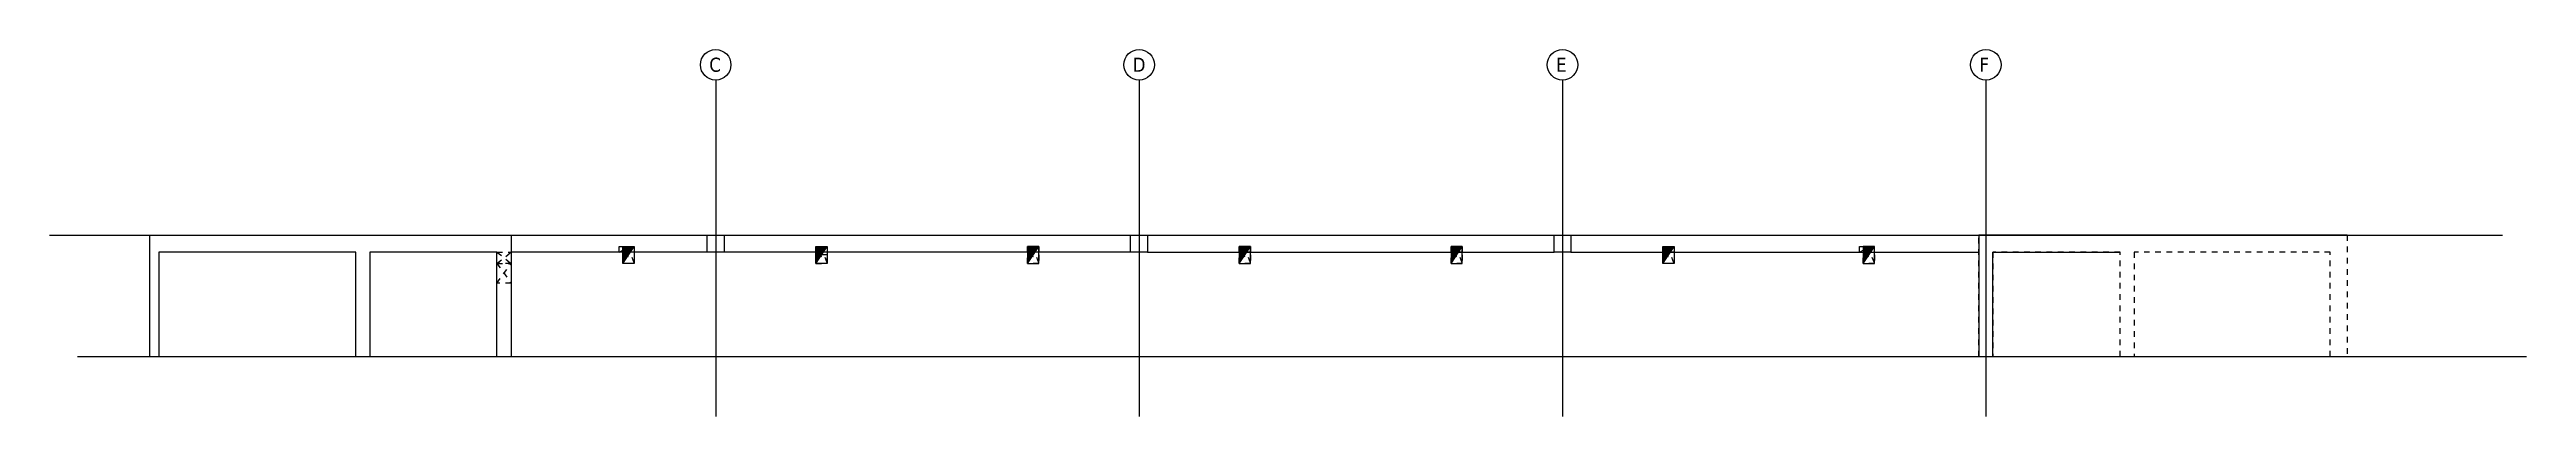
# Model space of a CAD drawing. Extents: x 40 to 135.7, y -30.7 to 24.7.
# Drawn here: x 41.6 to 85.47, y 18.22 to 24.72 of the extents above; entities that cross this region are included whole.
import ezdxf

# ---------------------------------------------------------------- set-up
doc = ezdxf.new("R2010")
doc.units = 0
doc.header["$LTSCALE"] = 0.5
for name, pattern in [('AUSGEZOGEN', [1000.01, 1000, 0.01]), ('DOT', [0.175, 0.05, -0.125]), ('HIDDEN2', [0.187, 0.125, -0.062])]:
    doc.linetypes.add(name, pattern=pattern)
for name, color, linetype in [('1.OG', 7, 'Continuous'), ('ACHSEN', 7, 'Continuous'), ('BETON', 7, 'Continuous'), ('DD', 7, 'Continuous'), ('grau_dunkel', 7, 'Continuous'), ('OBJEKT', 7, 'Continuous'), ('SFP_Achsen', 7, 'Continuous'), ('WD', 7, 'Continuous')]:
    doc.layers.add(name, color=color, linetype=linetype)
doc.layers.add('NOPLOT', color=7, linetype='Continuous', plot=False)
doc.styles.add('helv', font='tahoma.ttf')

msp = doc.modelspace()

# ---------------------------------------------------------------- texts
at = {"layer": 'SFP_Achsen', "color": 6, "linetype": 'AUSGEZOGEN', "style": 'helv'}
for s, p in [('C', (53.2843, 24.3248)), ('D', (60.7843, 24.3248)), ('E', (68.2843, 24.3248)), ('F', (75.7843, 24.3248))]:
    msp.add_text(s, height=0.25, dxfattribs=at).set_placement(p)

# ---------------------------------------------------------------- hatches: boundary and pattern name
at = {"layer": 'grau_dunkel', "transparency": 33554687}
for points in [[(51.7534, 21.2287), (51.7534, 20.9287), (51.9534, 21.2287)], [(55.1734, 21.2287), (55.1734, 20.9287), (55.3734, 21.2287)], [(58.9234, 21.2287), (58.9234, 20.9287), (59.1234, 21.2287)], [(62.6734, 21.2287), (62.6734, 20.9287), (62.8734, 21.2287)], [(66.4234, 21.2287), (66.4234, 20.9287), (66.6234, 21.2287)], [(70.1734, 21.2287), (70.1734, 20.9287), (70.3734, 21.2287)], [(73.7234, 21.2287), (73.7234, 20.9287), (73.9234, 21.2287)]]:
    msp.add_hatch(color=21, dxfattribs=at).paths.add_polyline_path(points)

# ---------------------------------------------------------------- linework, layer by layer
at = {"layer": '1.OG', "linetype": 'DOT', "lineweight": -2}
for points in [[(43.3734, 19.2816), (43.3734, 21.4287), (49.7734, 21.4287), (49.7734, 19.2816)], [(47.0234, 19.2816), (47.0234, 21.1287), (43.5334, 21.1287), (43.5334, 19.2816)], [(49.5234, 19.2816), (49.5234, 21.1287), (47.2734, 21.1287), (47.2734, 19.2816)], [(75.7734, 19.2816), (75.7734, 21.4287), (82.2984, 21.4287), (82.2984, 19.2816)], [(78.2734, 19.2816), (78.2734, 21.1287), (76.0234, 21.1287), (76.0234, 19.2816)], [(81.9984, 19.2816), (81.9984, 21.1287), (78.5234, 21.1287), (78.5234, 19.2816)]]:
    msp.add_lwpolyline(points, dxfattribs=at)
for points in [[(53.2484, 21.4287), (53.5484, 21.4287), (53.5484, 21.1287), (53.2484, 21.1287)], [(60.7484, 21.4287), (61.0484, 21.4287), (61.0484, 21.1287), (60.7484, 21.1287)], [(68.2484, 21.4287), (68.5484, 21.4287), (68.5484, 21.1287), (68.2484, 21.1287)]]:
    msp.add_lwpolyline(points, close=True, dxfattribs=at)
at = {"layer": 'ACHSEN', "color": 140, "linetype": 'AUSGEZOGEN'}
for p, q in [((53.3984, 24.1787), (53.3984, 18.2155)), ((60.8984, 24.1787), (60.8984, 18.2155)), ((68.3984, 24.1787), (68.3984, 18.2155)), ((75.8984, 24.1787), (75.8984, 18.2155)), ((41.5984, 21.4287), (85.0484, 21.4287))]:
    msp.add_line(p, q, dxfattribs=at)
at = {"layer": 'BETON', "color": 6, "linetype": 'AUSGEZOGEN', "lineweight": -2}
for p, q in [((82.2984, 21.4287), (75.7734, 21.4287)), ((75.7734, 21.4287), (75.7734, 19.2816)), ((76.0234, 19.2816), (76.0234, 21.1287)), ((76.0234, 21.1287), (78.2734, 21.1287))]:
    msp.add_line(p, q, dxfattribs=at)
for points in [[(43.3734, 19.2816), (43.3734, 21.4287)], [(43.3734, 21.4287), (49.7734, 21.4287), (49.7734, 19.2816)], [(47.0234, 19.2816), (47.0234, 21.1287), (43.5334, 21.1287), (43.5334, 19.2816)], [(49.5234, 19.2816), (49.5234, 21.1287), (47.2734, 21.1287), (47.2734, 19.2816)]]:
    msp.add_lwpolyline(points, dxfattribs=at)
for points in [[(53.2484, 21.4287), (53.5484, 21.4287), (53.5484, 21.1287), (53.2484, 21.1287)], [(60.7484, 21.4287), (61.0484, 21.4287), (61.0484, 21.1287), (60.7484, 21.1287)], [(68.2484, 21.4287), (68.5484, 21.4287), (68.5484, 21.1287), (68.2484, 21.1287)]]:
    msp.add_lwpolyline(points, close=True, dxfattribs=at)
at = {"layer": 'DD', "color": 7, "linetype": 'AUSGEZOGEN'}
for p, q in [((51.7534, 20.9287), (51.9534, 21.2287)), ((55.1734, 20.9287), (55.3734, 21.2287)), ((58.9234, 20.9287), (59.1234, 21.2287)), ((62.6734, 20.9287), (62.8734, 21.2287)), ((66.4234, 20.9287), (66.6234, 21.2287)), ((70.1734, 20.9287), (70.3734, 21.2287)), ((73.7234, 20.9287), (73.9234, 21.2287))]:
    msp.add_line(p, q, dxfattribs=at)
at = {"layer": 'DD', "color": 7, "linetype": 'HIDDEN2'}
for p, q in [((51.7534, 21.0787), (51.9101, 21.0386)), ((55.1734, 21.0787), (55.3301, 21.0386)), ((58.9234, 21.0787), (59.0801, 21.0386)), ((62.6734, 21.0787), (62.8301, 21.0386)), ((66.4234, 21.0787), (66.5801, 21.0386)), ((70.1734, 21.0787), (70.3301, 21.0386)), ((73.7234, 21.0787), (73.8801, 21.0386)), ((51.9101, 21.0386), (51.9534, 20.9287)), ((55.3301, 21.0386), (55.3734, 20.9287)), ((59.0801, 21.0386), (59.1234, 20.9287)), ((62.8301, 21.0386), (62.8734, 20.9287)), ((66.5801, 21.0386), (66.6234, 20.9287)), ((70.3301, 21.0386), (70.3734, 20.9287)), ((73.8801, 21.0386), (73.9234, 20.9287))]:
    msp.add_line(p, q, dxfattribs=at)
at = {"layer": 'DD', "color": 7, "linetype": 'AUSGEZOGEN'}
for points in [[(51.7534, 21.2287), (51.9534, 21.2287), (51.9534, 20.9287), (51.7534, 20.9287)], [(55.1734, 21.2287), (55.3734, 21.2287), (55.3734, 20.9287), (55.1734, 20.9287)], [(59.1234, 21.2287), (58.9234, 21.2287), (58.9234, 20.9287), (59.1234, 20.9287)], [(62.8734, 21.2287), (62.6734, 21.2287), (62.6734, 20.9287), (62.8734, 20.9287)], [(66.6234, 21.2287), (66.4234, 21.2287), (66.4234, 20.9287), (66.6234, 20.9287)], [(70.1734, 21.2287), (70.3734, 21.2287), (70.3734, 20.9287), (70.1734, 20.9287)], [(73.9234, 21.2287), (73.7234, 21.2287), (73.7234, 20.9287), (73.9234, 20.9287)]]:
    msp.add_lwpolyline(points, close=True, dxfattribs=at)
at = {"layer": 'DD', "color": 7, "linetype": 'HIDDEN2'}
for points in [[(51.7534, 21.0787), (51.9534, 21.0787), (51.9534, 20.9287), (51.7534, 20.9287)], [(55.3734, 21.0787), (55.1734, 21.0787), (55.1734, 20.9287), (55.3734, 20.9287)], [(58.9234, 21.0787), (59.1234, 21.0787), (59.1234, 20.9287), (58.9234, 20.9287)], [(62.6734, 21.0787), (62.8734, 21.0787), (62.8734, 20.9287), (62.6734, 20.9287)], [(66.4234, 21.0787), (66.6234, 21.0787), (66.6234, 20.9287), (66.4234, 20.9287)], [(70.1734, 21.0787), (70.3734, 21.0787), (70.3734, 20.9287), (70.1734, 20.9287)], [(73.7234, 21.0787), (73.9234, 21.0787), (73.9234, 20.9287), (73.7234, 20.9287)]]:
    msp.add_lwpolyline(points, close=True, dxfattribs=at)
at = {"layer": 'NOPLOT', "color": 191, "linetype": 'AUSGEZOGEN'}
msp.add_line((42.0963, 19.2816), (85.4731, 19.2816), dxfattribs=at)
at = {"layer": 'OBJEKT', "color": 7, "linetype": 'AUSGEZOGEN'}
for p, q in [((49.7734, 21.4287), (53.2484, 21.4287)), ((53.2484, 21.1287), (49.7734, 21.1287)), ((53.5484, 21.4287), (60.7484, 21.4287)), ((60.7484, 21.1287), (53.5484, 21.1287)), ((61.0484, 21.4287), (68.2484, 21.4287)), ((61.0484, 21.1287), (68.2484, 21.1287)), ((68.5484, 21.4287), (75.7734, 21.4287)), ((68.5484, 21.1287), (75.7734, 21.1287))]:
    msp.add_line(p, q, dxfattribs=at)
at = {"layer": 'SFP_Achsen', "color": 7, "linetype": 'AUSGEZOGEN'}
for centre in [(53.3984, 24.4492), (60.8984, 24.4492), (68.3984, 24.4492), (75.8984, 24.4492)]:
    msp.add_circle(centre, 0.2705, dxfattribs=at)
at = {"layer": 'WD', "color": 7, "linetype": 'HIDDEN2'}
for p, q in [((49.5234, 20.9287), (49.7734, 21.1287)), ((49.5234, 21.1287), (49.7734, 20.9287)), ((49.5234, 20.5787), (49.7734, 20.9287)), ((49.5234, 20.9287), (49.7734, 20.5787))]:
    msp.add_line(p, q, dxfattribs=at)
at = {"layer": 'WD', "color": 102, "linetype": 'HIDDEN2'}
for p, q in [((51.6884, 21.1287), (51.8884, 21.2287)), ((55.1734, 21.1287), (55.3734, 21.2287)), ((58.9234, 21.1287), (59.1234, 21.2287)), ((62.6734, 21.1287), (62.8734, 21.2287)), ((66.4234, 21.1287), (66.6234, 21.2287)), ((70.1734, 21.1287), (70.3734, 21.2287)), ((73.6584, 21.1287), (73.8584, 21.2287))]:
    msp.add_line(p, q, dxfattribs=at)
at = {"layer": 'WD', "color": 7, "linetype": 'HIDDEN2'}
for points in [[(49.5234, 21.1287), (49.7734, 21.1287), (49.7734, 20.9287), (49.5234, 20.9287)], [(49.5234, 20.9287), (49.7734, 20.9287), (49.7734, 20.5787), (49.5234, 20.5787)]]:
    msp.add_lwpolyline(points, close=True, dxfattribs=at)
at = {"layer": 'WD', "color": 102, "linetype": 'HIDDEN2'}
for points in [[(51.6884, 21.2287), (51.8884, 21.2287), (51.8884, 21.1287), (51.6884, 21.1287)], [(55.1734, 21.2287), (55.3734, 21.2287), (55.3734, 21.1287), (55.1734, 21.1287)], [(58.9234, 21.2287), (59.1234, 21.2287), (59.1234, 21.1287), (58.9234, 21.1287)], [(62.6734, 21.2287), (62.8734, 21.2287), (62.8734, 21.1287), (62.6734, 21.1287)], [(66.4234, 21.2287), (66.6234, 21.2287), (66.6234, 21.1287), (66.4234, 21.1287)], [(70.1734, 21.2287), (70.3734, 21.2287), (70.3734, 21.1287), (70.1734, 21.1287)], [(73.6584, 21.2287), (73.8584, 21.2287), (73.8584, 21.1287), (73.6584, 21.1287)]]:
    msp.add_lwpolyline(points, close=True, dxfattribs=at)

msp.set_redraw_order([(e.dxf.handle, doc.entitydb.next_handle()) for e in msp.query("TEXT MTEXT ATTDEF DIMENSION ARC_DIMENSION")])  # texts and dimensions are drawn at this point

doc.saveas('drawing.dxf')
